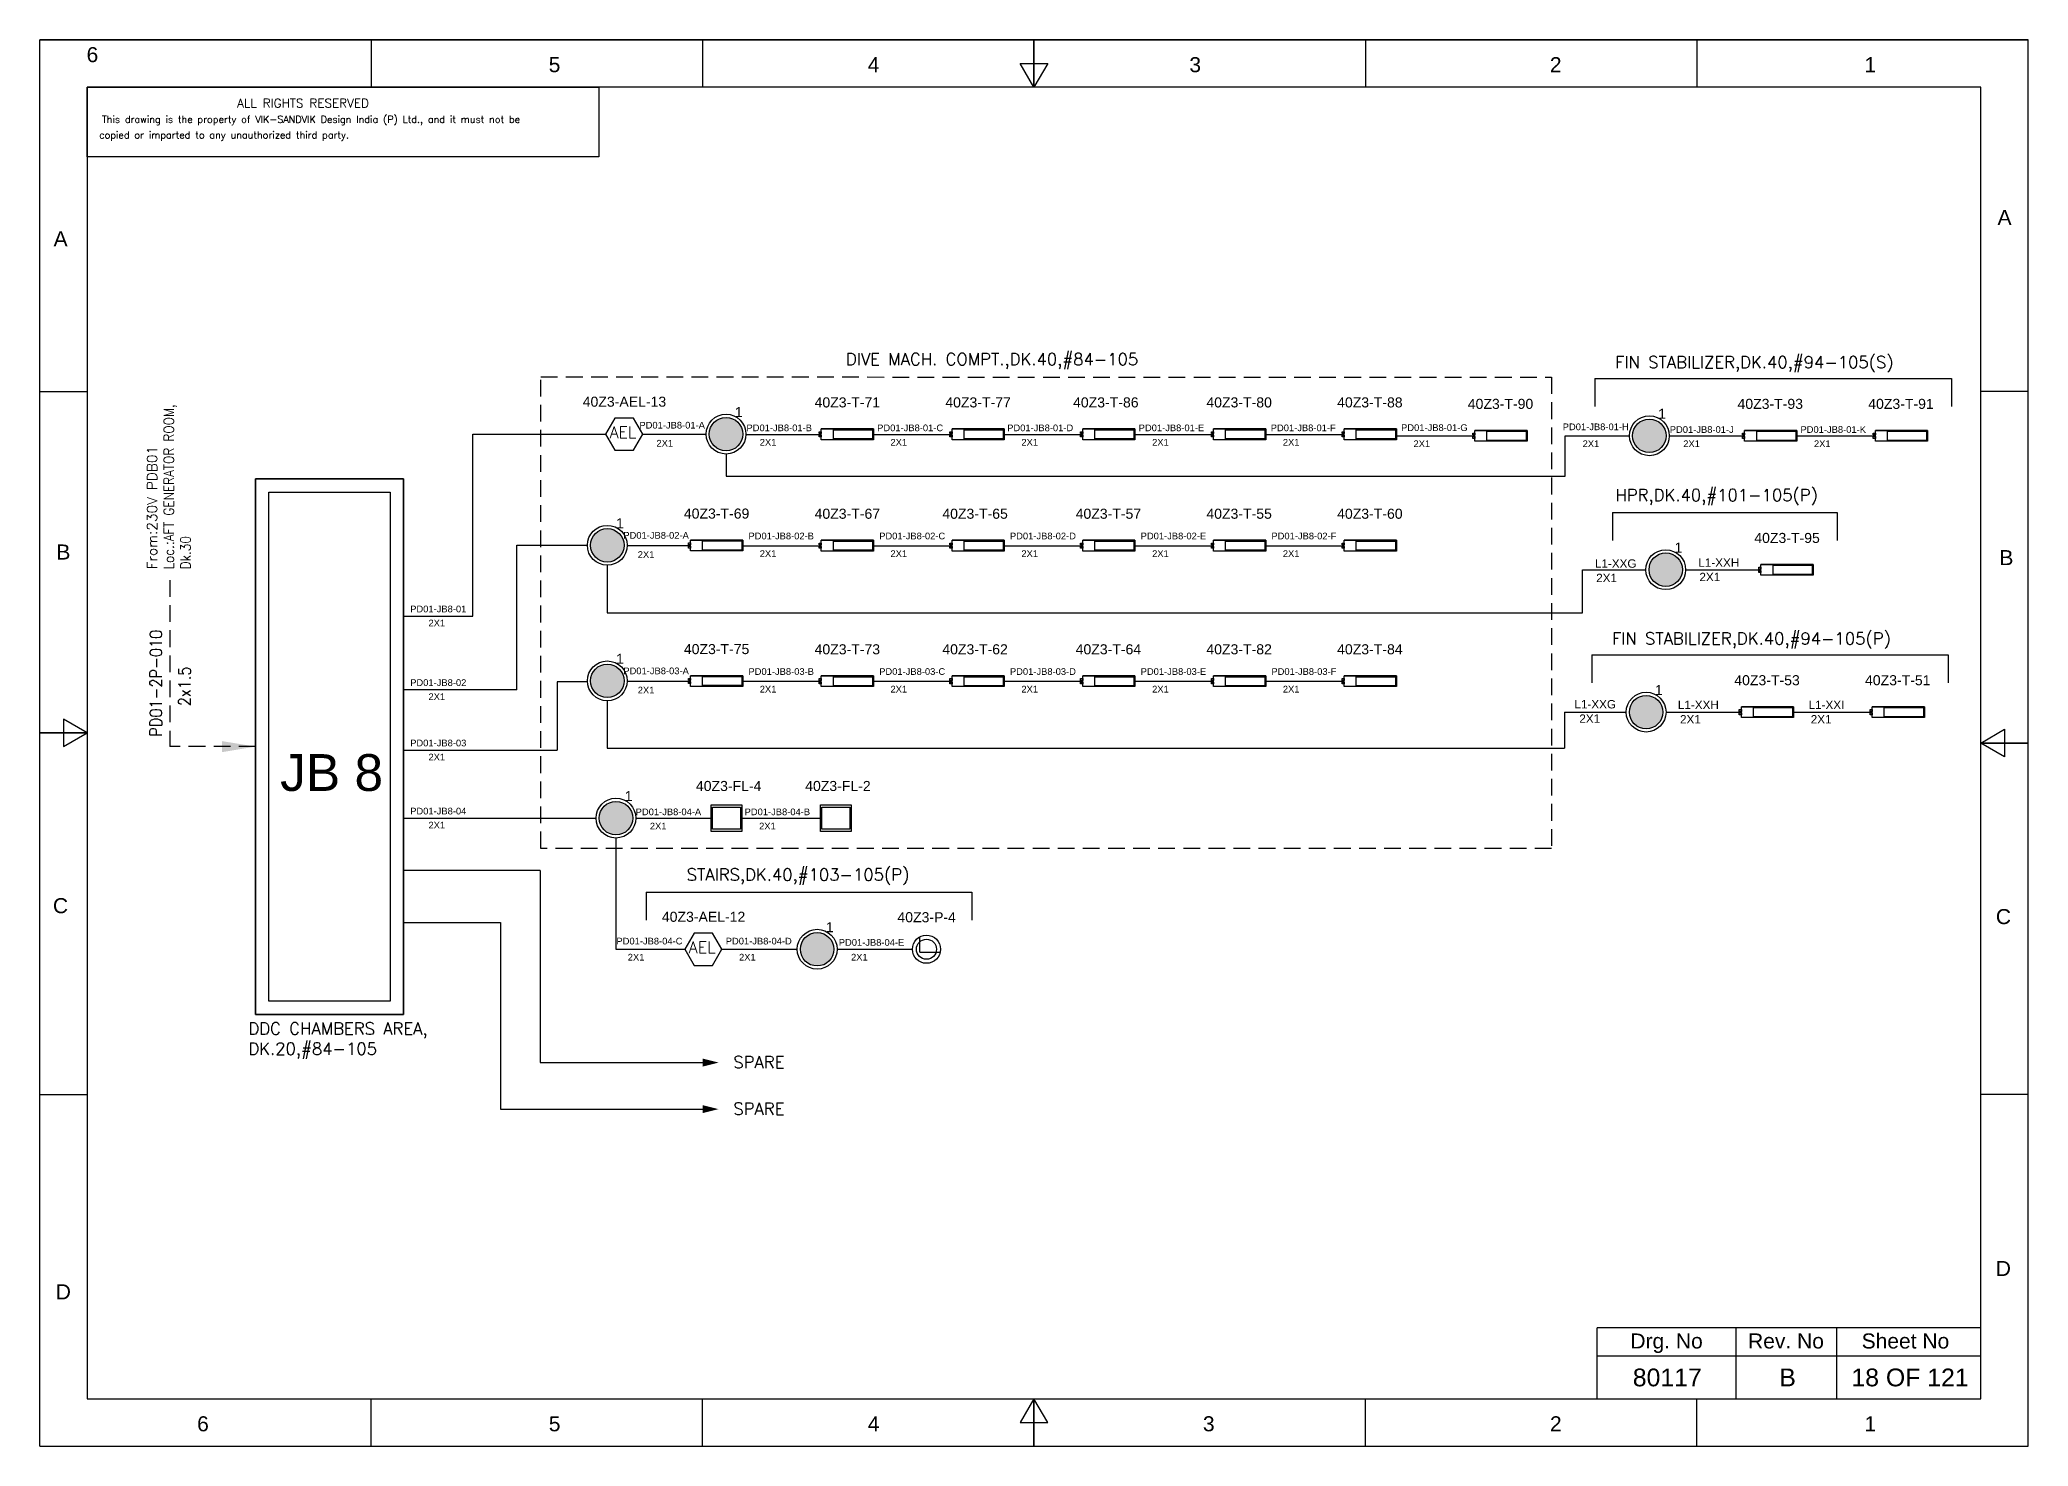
# Model space of a CAD drawing. Header units: inches. Extents: x -3311 to 1429, y -713 to 2436.
# Drawn here: x -1088.4 to -791.4, y 1861.1 to 2071.1 of the extents above; entities that cross this region are included whole.
import ezdxf
from ezdxf.enums import TextEntityAlignment as Align

# ---------------------------------------------------------------- set-up
doc = ezdxf.new("R2010")
doc.units = ezdxf.units.IN
doc.linetypes.add('HIDDEN', pattern=[0.375, 0.25, -0.125])
doc.linetypes.add('SOLID', pattern=[0])
for name, color, linetype, lineweight in [('ELEC_TXT-025', 1, 'Continuous', 25), ('HEL-025', 1, 'Continuous', 25), ('HEL-035', 2, 'Continuous', 35)]:
    doc.layers.add(name, color=color, linetype=linetype, lineweight=lineweight)
doc.layers.add('LINE', color=3, linetype='SOLID')
doc.styles.add('_NORMAL', font='arial.ttf')
doc.styles.add('ROMANS', font='simplex.shx', dxfattribs={"width": 0.88})
doc.styles.get("Standard").update_dxf_attribs({"font": 'arial.ttf'})
doc.dimstyles.get("Standard").update_dxf_attribs({"dimtxt": 0.18, "dimasz": 0.18, "dimexe": 0.18, "dimexo": 0.0625, "dimgap": 0.09, "dimtad": 0, "dimtih": 1, "dimtoh": 1, "dimdec": 4, "dimzin": 0, "dimdsep": 46, "dimtxsty": 'Standard', "dimcen": 0.09, "dimadec": 0, "dimazin": 0, "dimtfac": 1, "dimtdec": 4, "dimtofl": 0, "dimtmove": 0, "dimatfit": 3, "dimfxl": 1, "dimtolj": 1, "dimtzin": 0, "dimarcsym": 0})
pattern_1 = [(0, (0, 0), (0, 6.985), [5.08, -1.905]), (90, (0, 0), (-6.985, 4e-16), [5.08, -1.905])]

msp = doc.modelspace()

# ---------------------------------------------------------------- texts
at = {"color": 7}
for s, height, p in [('PD01-JB8-01-A', 1, (-998.84354791743, 2013.068091014778, 0.0270609315188324)), ('PD01-JB8-01-B', 1, (-982.8536465747353, 2012.668304789662, 0.0270609315187806)), ('PD01-JB8-01-C', 1, (-963.3342678445956, 2012.668304789662, 0.0270609315187806)), ('PD01-JB8-01-D', 1, (-943.9121013229835, 2012.668304789662, 0.0270609315187806)), ('PD01-JB8-01-E', 1, (-924.2719869103308, 2012.668304789662, 0.0270609315187755)), ('PD01-JB8-01-F', 1, (-904.5469173802117, 2012.668304789662, 0.027060931518804)), ('PD01-JB8-01-G', 1, (-885.081368052091, 2012.70182914776)), ('PD01-JB8-01-H', 1, (-860.9353173747154, 2012.822111263279, -0.1621283277687823)), ('2X1', 1, (-996.2954772200613, 2010.373437428789)), ('2X1', 1, (-980.8733890497673, 2010.515546653252, -0.0270609315187806)), ('2X1', 1, (-961.3465160855444, 2010.515546653252, -0.0541218630375611)), ('2X1', 1, (-941.7949368548263, 2010.515546653252, -0.0811827945563417)), ('2X1', 1, (-922.2680638906037, 2010.515546653252, -0.1082437260751222)), ('2X1', 1, (-902.7411909263806, 2010.515546653252, -0.1353046575939028)), ('2X1', 1, (-883.2262925584987, 2010.297498684307, -0.1623655891126834)), ('2X1', 1, (-857.9647461596762, 2010.297498684307, -0.1891892592876146)), ('PD01-JB8-01-J', 1, (-844.9454160320206, 2012.422325038163, -0.1621283277688341)), ('2X1', 1, (-842.9402961987921, 2010.297498684307, -0.2162501908063952)), ('PD01-JB8-01-K', 1, (-825.4260373018809, 2012.422325038163, -0.1621283277688341)), ('2X1', 1, (-823.4134232345673, 2010.297498684307, -0.2433111223251758)), ('PD01-JB8-02-A', 1, (-1001.246209044223, 1996.616233250339, 0.0541218630375611)), ('PD01-JB8-02-B', 1, (-982.5573667496768, 1996.519643819401, 0.0270609315187806)), ('PD01-JB8-02-C', 1, (-963.0304937854539, 1996.519643819401)), ('PD01-JB8-02-D', 1, (-943.5036208212308, 1996.519643819401, -0.0270609315187806)), ('PD01-JB8-02-E', 1, (-923.976747857008, 1996.519643819401, -0.0541218630375612)), ('PD01-JB8-02-F', 1, (-904.4498748927847, 1996.519643819402, -0.0811827945563417)), ('2X1', 1, (-999.0943754001896, 1993.743040334328)), ('2X1', 1, (-980.8733890497673, 1993.885149558791, -0.0270609315187806)), ('2X1', 1, (-961.3465160855444, 1993.885149558791, -0.0541218630375611)), ('2X1', 1, (-941.7949368548263, 1993.885149558791, -0.0811827945563417)), ('2X1', 1, (-922.2680638906037, 1993.885149558791, -0.1082437260751222)), ('2X1', 1, (-902.7411909263806, 1993.885149558791, -0.1353046575939028)), ('L1-XXG', 1.25, (-856.1307880388845, 1992.279045382748)), ('L1-XXH', 1.25, (-840.6839936020956, 1992.421154607211, -0.0270609315187806)), ('2X1', 1.25, (-855.9397480877882, 1990.129946580107)), ('2X1', 1.25, (-840.5176599174943, 1990.27205580457, -0.0270609315187806)), ('PD01-JB8-01', 1, (-1033.081594321304, 1985.619600273494)), ('2X1', 1, (-1030.350651581037, 1983.520228621837)), ('PD01-JB8-02', 1, (-1033.081594321304, 1974.622035835553)), ('PD01-JB8-03-A', 1, (-1001.246209044225, 1976.371701596911, 0.0360094982530859)), ('PD01-JB8-03-B', 1, (-982.5573667496787, 1976.275112165972, 0.0089485667343054)), ('PD01-JB8-03-C', 1, (-963.0304937854556, 1976.275112165972, -0.0181123647844752)), ('PD01-JB8-03-D', 1, (-943.5036208212327, 1976.275112165972, -0.0451732963032558)), ('PD01-JB8-03-E', 1, (-923.9767478570096, 1976.275112165972, -0.0722342278220364)), ('PD01-JB8-03-F', 1, (-904.4498748927867, 1976.275112165973, -0.0992951593408169)), ('2X1', 1, (-1030.350651581037, 1972.522664183896)), ('2X1', 1, (-999.0943754001913, 1973.4985086809, -0.0181123647844752)), ('2X1', 1, (-980.8733890497693, 1973.640617905362, -0.0451732963032558)), ('2X1', 1, (-961.346516085546, 1973.640617905363, -0.0722342278220363)), ('2X1', 1, (-941.7949368548284, 1973.640617905363, -0.0992951593408169)), ('2X1', 1, (-922.2680638906053, 1973.640617905363, -0.1263560908595974)), ('2X1', 1, (-902.7411909263825, 1973.640617905363, -0.153417022378378)), ('L1-XXG', 1.25, (-859.1880841047838, 1971.266228961429, -0.0538846016937119)), ('L1-XXH', 1.25, (-843.7400920076082, 1971.172470433671, -0.0809455332124925)), ('L1-XXI', 1.25, (-824.2132190433834, 1971.172470433671, -0.1080064647312731)), ('2X1', 1.25, (-858.4595679956133, 1969.117130158787, -0.0268236701749313)), ('2X1', 1.25, (-843.4206099102735, 1969.023371631028, -0.0538846016937119)), ('2X1', 1.25, (-823.8937369460488, 1969.023371631029, -0.0809455332124925)), ('PD01-JB8-03', 1, (-1033.081594321304, 1965.599090687809)), ('2X1', 1, (-1030.350651581037, 1963.499719036152)), ('PD01-JB8-04', 1, (-1033.081594321304, 1955.432043657831)), ('2X1', 1, (-1030.350651581037, 1953.332672006174)), ('PD01-JB8-04-A', 1, (-999.4017435109095, 1955.313561339839, 0.0541218630375611)), ('PD01-JB8-04-B', 1, (-983.1338905580363, 1955.313561339839, 0.0541218630375611)), ('2X1', 1, (-997.2873908167327, 1953.188734985983)), ('2X1', 1, (-980.9705807455935, 1953.188734985983, -0.0270609315187806)), ('PD01-JB8-04-C', 1, (-1002.276428052572, 1936.011055715758, 0.0538015843619364)), ('PD01-JB8-04-D', 1, (-985.9470023035377, 1936.011055715758, 0.0538015843620147)), ('PD01-JB8-04-E', 1, (-969.0660188132193, 1935.812541725096, 0.0267406528432342)), ('2X1', 1, (-1000.585039973294, 1933.608136470637, 0.0002372613438493)), ('2X1', 1, (-983.9658862759203, 1933.608136470637, -0.0236909070868342)), ('2X1', 1, (-967.2377554500604, 1933.608136470637, -0.0507518386056148))]:
    msp.add_text(s, height=height, dxfattribs=at).set_placement(p)
at = {"color": 7, "lineweight": 30}
msp.add_text('JB 8 ', height=5.5, dxfattribs=at).set_placement((-1043.748847384262, 1961.688688653698), align=Align.MIDDLE_CENTER)
at = {"color": 7}
for s, height, p in [('Drg. No', 2.245994999999999, (-845.4285440187201, 1876.784828989948)), ('Rev. No', 2.245994999999999, (-827.5909283897768, 1876.784828989949)), ('Sheet No', 2.245994999999999, (-809.7495269458891, 1876.784828989948)), ('80117', 2.65275, (-845.3208486067474, 1871.339713297811)), ('B', 2.65275, (-827.3501780231641, 1871.339713297811)), ('18 OF 121', 2.65275, (-809.0636604731867, 1871.339713297811))]:
    msp.add_text(s, height=height, dxfattribs=at).set_placement(p, align=Align.MIDDLE_CENTER)
at = {"color": 7, "char_height": 1.8, "attachment_point": 1, "style": '_NORMAL'}
for s, insert in [('{\\Fromans|c0;\\C2;DIVE MACH. COMPT.,DK.40,#84-105}', (-968.0020953533053, 2024.331893563676, -0.0270609315187806)), ('{\\Fromans|c0;\\C2;DDC CHAMBERS AREA,\\PDK.20,#84-105}', (-1057.25125035188, 1924.341070231327, -0.0270609315187806))]:
    msp.add_mtext(s, dxfattribs=dict(at, insert=insert))
for s, insert, width in [('{\\Fromans|c0;\\C2;FIN STABILIZER,DK.40,#94-105(S)}', (-853.108110600097, 2023.882263512527, -0.2162501908063952), 55.07422729870288), ('{\\Fromans|c0;\\C2;HPR,DK.40,#101-105(P)}', (-853.067821974943, 2004.031494562201, -0.0031327630880971), 55.07422729870288), ('{\\Fromans|c0;\\C2;FIN STABILIZER,DK.40,#94-105(P)}', (-853.5884243115784, 1982.608136459249, -0.0538846016937119), 55.07422729870288), ('{\\Fromans|c0;\\C2;STAIRS,DK.40,#103-105(P)}', (-991.7806624484424, 1947.339643445715, -0.0268236701749313), 55.07422729870288), ('{\\Fromans|c0;\\C2;SPARE}', (-984.8215125613284, 1919.323514878332), 8.165826236390785), ('{\\Fromans|c0;\\C2;SPARE}', (-984.8215125613284, 1912.370908807902), 8.165826236390785)]:
    msp.add_mtext(s, dxfattribs=dict(at, insert=insert, width=width))
at = {"color": 7, "insert": (-1072.388709794351, 1992.031579891279), "char_height": 1.5, "width": 56.34201349842273, "attachment_point": 1, "rotation": 90}
msp.add_mtext('{\\Fromans|c0;\\C2;From:230V PDB01\\P\\Fsimplex|c0;\\W0.88;Loc.:AFT GENERATOR ROOM, \\PDk.30}', dxfattribs=at)
at = {"color": 7, "insert": (-1071.954719590684, 1967.053703296659), "char_height": 1.8, "width": 17.12963194783359, "attachment_point": 1, "rotation": 90, "style": '_NORMAL'}
msp.add_mtext('{\\Fromans|c0;\\W0.88;PD01-2P-010}', dxfattribs=at)
at = {"color": 7, "insert": (-1067.683768190545, 1971.615547901992), "char_height": 1.8, "attachment_point": 1, "rotation": 90, "style": '_NORMAL'}
msp.add_mtext('{\\Fsimplex|c0;\\W0.88;2x1.5}', dxfattribs=at)

# ---------------------------------------------------------------- blocks, each defined once
blk = doc.blocks.new('FIXED_KEY_SWITCH')
h = blk.add_hatch(color=1)
h.dxf.hatch_style = 1
edge = h.paths.add_edge_path()
edge.add_arc((848.1293472096052, 1737.458094578189), 2.5, 0, 360)
at = {"color": 1}
blk.add_circle((848.1293472096052, 1737.458094578189), 2.5, dxfattribs=at)
at = {"color": 7, "insert": (849.4370786624187, 1741.499464984656), "char_height": 1.5, "attachment_point": 1, "style": '_NORMAL'}
blk.add_mtext_dynamic_manual_height_columns('1', width=1.5, gutter_width=7.5, heights=[0], dxfattribs=at)
blk = doc.blocks.new('SWT')
blk.add_blockref('FIXED_KEY_SWITCH', (0, 0))
blk.add_attdef('TAG_NO', (844.5529265958943, 1741.112352781243), '', height=1.5)
blk = doc.blocks.new('2A')
at = {"color": 7, "lineweight": -3, "ltscale": 2.5}
blk.add_line((790.0248076338233, 1997.62080387622, -0.0270609315187806), (782.2260654954592, 1997.62080387622, -0.0270609315187806), dxfattribs=at)
at = {"color": 7, "lineweight": -3, "ltscale": 2.5, "elevation": -0.0270609315187806}
for points in [[(781.9116000866528, 1997.205709536597), (782.2260654954592, 1997.205709536597), (782.2260654954592, 1996.941558593201), (781.9116000866528, 1996.941558593201)], [(781.9116000866528, 1996.702564882509), (782.2260654954592, 1996.702564882509), (782.2260654954592, 1996.438413939113), (781.9116000866528, 1996.438413939113)], [(782.2260654954592, 1997.62080387622), (790.0248076338233, 1997.62080387622), (790.0248076338233, 1996.02331959949), (782.2260654954592, 1996.02331959949)], [(784.0292030799361, 1997.501307020874), (789.8782596837103, 1997.501307020874), (789.8782596837103, 1996.142816454836), (784.0292030799361, 1996.142816454836)]]:
    blk.add_lwpolyline(points, close=True, dxfattribs=at)
blk = doc.blocks.new('LED TUBE LIGHT 30W')
blk.add_blockref('2A', (179.9054482727602, -357.8945967387995))
blk.add_attdef('TAG_NO.', (962.5195036238373, 1642.970585224031), '', height=1.5)
blk = doc.blocks.new('AEL')
at = {"color": 4}
blk.add_lwpolyline([(989.9752931674598, -190.0937488762077), (992.7522595313308, -190.0937488762077), (994.140742713266, -187.6888254596407), (992.7522595313308, -185.2839020430737), (989.9752931674598, -185.2839020430737), (988.5868099855245, -187.6888254596407)], close=True, dxfattribs=at)
at = {"color": 4, "style": 'ROMANS'}
blk.add_text('AEL', height=1.725, dxfattribs=at).set_placement((989.1959836497424, -188.2711585409042))
blk = doc.blocks.new('AEL_L')
blk.add_blockref('AEL', (0, 0))
blk.add_attdef('TAG_NO', (986.5509174898416, -183.5896636619281), '', height=1.5)
blk = doc.blocks.new('13')
for points in [[(436.8751577196234, 1959.438281007808), (441.4638369649064, 1959.438281007808), (441.4638369649064, 1955.438281007808), (436.8751577196234, 1955.438281007808)], [(437.0737607504522, 1959.077658878326), (441.2573567294887, 1959.077658878326), (441.2573567294887, 1955.799168115831), (437.0737607504522, 1955.799168115831)]]:
    blk.add_lwpolyline(points, close=True)
blk = doc.blocks.new('LED FLOOD LIGHT 100W')
blk.add_blockref('13', (5123.547532990814, -712.1856386205462))
blk.add_attdef('TAG_NO', (5558.977765581458, 1249.673242970908), '', height=1.5)
blk = doc.blocks.new('fr')
at = {"color": 7, "linetype": 'Continuous'}
for p, q in [((33763.99041882888, 4500.404704292372), (33466.99094982888, 4500.404704292372)), ((33466.99094982888, 4500.404704292372), (33763.99041882888, 4500.404704292372)), ((33466.99094982888, 4290.333634292372), (33466.99094982888, 4500.404704292372)), ((33516.49086132888, 4500.404704292372), (33516.49086132888, 4493.331604292372)), ((33565.99077282888, 4500.404704292372), (33565.99077282888, 4493.331604292372)), ((33615.49068432888, 4500.404704292372), (33615.49068432888, 4493.331604292372)), ((33615.49068432888, 4493.331604292372), (33615.49068432888, 4500.404704292372)), ((33615.49068432888, 4500.404704292372), (33615.49068432888, 4493.331604292372)), ((33664.99059582888, 4500.404704292372), (33664.99059582888, 4493.331604292372)), ((33714.49050732888, 4500.404704292372), (33714.49050732888, 4493.331604292372)), ((33763.99041882888, 4290.333634292372), (33763.99041882888, 4500.404704292372)), ((33763.99041882888, 4290.333634292372), (33763.99041882888, 4500.404704292372)), ((33615.49068432888, 4493.331604292372), (33613.44882182088, 4496.868154292371)), ((33613.44882182088, 4496.868154292371), (33617.53254683689, 4496.868154292371)), ((33617.53254683689, 4496.868154292371), (33615.49068432888, 4493.331604292372)), ((33756.91731882888, 4493.331604292372), (33474.06404982888, 4493.331604292372)), ((33474.06404982888, 4493.331604292372), (33474.06404982888, 4297.406734292372)), ((33756.91731882888, 4297.406734292372), (33756.91731882888, 4493.331604292372)), ((33466.99094982888, 4447.886936792373), (33474.06404982888, 4447.886936792373)), ((33763.99041882888, 4447.886936792373), (33756.91731882888, 4447.886936792373)), ((33474.06404982888, 4396.869169292371), (33470.52749982888, 4398.911031800373)), ((33470.52749982888, 4398.911031800373), (33470.52749982888, 4394.827306784372)), ((33466.99094982888, 4396.869169292371), (33474.06404982888, 4396.869169292371)), ((33474.06404982888, 4396.869169292371), (33466.99094982888, 4396.869169292371)), ((33466.99094982888, 4396.869169292371), (33474.06404982888, 4396.869169292371)), ((33470.52749982888, 4394.827306784372), (33474.06404982888, 4396.869169292371)), ((33756.91731882888, 4395.369169292371), (33760.45386882887, 4397.411031800371)), ((33760.45386882887, 4397.411031800371), (33760.45386882887, 4393.327306784372)), ((33763.99041882888, 4395.369169292371), (33756.91731882888, 4395.369169292371)), ((33760.45386882887, 4393.327306784372), (33756.91731882888, 4395.369169292371)), ((33756.91731882888, 4395.369169292371), (33763.99041882888, 4395.369169292371)), ((33763.99041882888, 4395.369169292371), (33756.91731882888, 4395.369169292371)), ((33466.99094982888, 4342.851401792372), (33474.06404982888, 4342.851401792372)), ((33763.99041882888, 4342.851401792372), (33756.91731882888, 4342.851401792372)), ((33474.06404982888, 4297.406734292372), (33756.91731882888, 4297.406734292372)), ((33516.49086132888, 4290.333634292372), (33516.49086132888, 4297.406734292372)), ((33565.99077282888, 4290.333634292372), (33565.99077282888, 4297.406734292372)), ((33615.49068432888, 4297.406734292372), (33613.44882182088, 4293.870184292372)), ((33615.49068432888, 4290.333634292372), (33615.49068432888, 4297.406734292372)), ((33617.53254683689, 4293.870184292372), (33615.49068432888, 4297.406734292372)), ((33615.49068432888, 4297.406734292372), (33615.49068432888, 4290.333634292372)), ((33615.49068432888, 4290.333634292372), (33615.49068432888, 4297.406734292372)), ((33664.99059582888, 4290.333634292372), (33664.99059582888, 4297.406734292372)), ((33714.49050732888, 4290.333634292372), (33714.49050732888, 4297.406734292372)), ((33613.44882182088, 4293.870184292372), (33617.53254683689, 4293.870184292372)), ((33466.99094982888, 4290.333634292372), (33763.99041882888, 4290.333634292372)), ((33466.99094982888, 4290.333634292372), (33763.99041882888, 4290.333634292372))]:
    blk.add_line(p, q, dxfattribs=at)
at = {"color": 7, "style": '_NORMAL'}
for s, p in [('6', (33474.85554122253, 4498.184568051995)), ('5', (33543.88086868043, 4496.684568051995)), ('4', (33591.52292783513, 4496.684568051995)), ('3', (33639.57026672662, 4496.684568051994)), ('2', (33693.41447692277, 4496.684568051995)), ('1', (33740.39470872623, 4496.684568051995)), ('A', (33760.45386882887, 4473.878661882723)), ('A', (33470.10256842159, 4470.684646417788)), ('B', (33470.52499920517, 4423.895143770592)), ('B', (33760.73536651571, 4423.056339053171)), ('C', (33470.08476970382, 4371.074991954313)), ('C', (33760.28539060379, 4369.440827315858)), ('D', (33760.2726824658, 4316.886883350412)), ('D', (33470.50885169667, 4313.392487638034)), ('6', (33491.36728552911, 4293.686598051996)), ('5', (33543.89261298701, 4293.686598051996)), ('4', (33591.53467214172, 4293.686598051996)), ('3', (33641.59491144936, 4293.686598051996)), ('2', (33693.42622122935, 4293.686598051996)), ('1', (33740.40645303282, 4293.686598051996))]:
    blk.add_text(s, height=2.245709249999999, dxfattribs=at).set_placement(p, align=Align.MIDDLE_CENTER)
blk = doc.blocks.new('A$C4BAD7D21')
at = {"layer": 'HEL-025'}
blk.add_lwpolyline([(-34000.00013845507, -7.23888515495e-05), (-34000.00013845501, 2086.008166713233), (-18713.72949524718, 2086.008166713277), (-18713.72949524724, -7.23888078937e-05)], close=True, dxfattribs=at)
at = {"layer": 'HEL-025', "style": 'ROMANS'}
for s, p in [('This drawing is the property of VIK-SANDVIK Design India (P) Ltd., and it must not be', (-33557.56104603212, 1015.847137906297)), (' copied or imparted to any unauthorized third party.', (-33784.71575493622, 550.1417873854515))]:
    blk.add_text(s, height=210, dxfattribs=at).set_placement(p)
at = {"layer": 'HEL-035', "style": 'ROMANS'}
blk.add_text('     ALL RIGHTS RESERVED', height=262.5, dxfattribs=at).set_placement((-30497.35732344113, 1475.667350434829))
blk = doc.blocks.new('1')
h = blk.add_hatch()
h.set_pattern_fill('ANGLE', color=6)
h.set_pattern_definition(pattern_1)
h.paths.add_polyline_path([(303.2302353130694, 2044.429466900096, 1), (306.2249300712715, 2044.429466900096, 1)], flags=0)
h.paths.add_polyline_path([(302.6275826921704, 2044.429466900096, 1), (306.8275826921705, 2044.429466900096, 1)])
h.paths.add_polyline_path([(306.2249300712715, 2044.429466900096, -1), (303.2302353130694, 2044.429466900096, -1)], flags=16)
h = blk.add_hatch()
h.set_pattern_fill('ANGLE', color=6)
h.set_pattern_definition(pattern_1)
h.paths.add_polyline_path([(303.2302353130694, 2044.429466900096, 1), (306.2249300712715, 2044.429466900096, 1)])
at = {"color": 6}
for radius in [2.099999999999999, 1.497347379101032]:
    blk.add_circle((304.7275826921705, 2044.429466900096), radius, dxfattribs=at)
blk = doc.blocks.new('LED PENDENT LIGHT 15W')
blk.add_blockref('1', (0, 0))
blk.add_attdef('TAG_NO', (301.6269754207697, 2048.098214413763), '', height=1.5)

# ---------------------------------------------------------------- linework, layer by layer
for p, q in [((-856.123368387221, 2020.533572427276, -0.2162501908063952), (-802.8907538263597, 2020.533572427275, -0.2162501908063952)), ((-1023.74108939, 1985.063291009632), (-1023.74108939, 2012.230477843791)), ((-860.5619148700603, 2005.942771223494, -0.1930320289390333), (-860.5619148700612, 2011.984498092292, -0.1930320289390333)), ((-985.9074600345053, 2009.256322822989, -0.0270609315187806), (-985.9074600345053, 2005.942771223494, -0.0270609315187806)), ((-985.9074600345053, 2005.942771223494, -0.0270609315187806), (-860.5619148700603, 2005.942771223494, -0.0270609315187806)), ((-853.4975446829318, 2000.536061330093, -0.0031327630880971), (-819.9713911116354, 2000.536061330092, -0.0031327630880971)), ((-1003.641471902188, 1992.653857511082), (-1003.641471902188, 1985.556650373189)), ((-857.9870006315518, 1985.556650373189), (-857.9870006315518, 1991.986986995109)), ((-1003.641471902188, 1985.556650373189), (-857.9870006315509, 1985.556650373189)), ((-856.6036820987024, 1979.259445373998, -0.0538846016937119), (-803.3710675378412, 1979.259445373997, -0.0538846016937119)), ((-1006.61235970924, 1975.244111851487, -0.01811236478447518), (-1011.136114026033, 1975.244111851487, -0.018112364784475)), ((-1011.136114026033, 1975.244111851487, -0.018112364784475), (-1011.136114026033, 1965.042781423945, -0.018112364784475)), ((-1003.64147190219, 1972.409325857654, -0.0181123647844752), (-1003.64147190219, 1965.312118719761, -0.0181123647844752)), ((-860.6624772327345, 1970.710371039014, -0.0315426600354219), (-860.6624772327345, 1965.312118719761, -0.0315426600354219)), ((-1003.64147190219, 1965.312118719761, -0.0181123647844752), (-860.6624772327345, 1965.312118719761, -0.0181123647844752)), ((-1002.346324109731, 1951.901579373167), (-1002.346324109731, 1935.295135878622)), ((-1013.672255603533, 1947.074103258037), (-1034.058814900264, 1947.074103258037)), ((-997.8272333942256, 1943.844210213605, -0.0268236701749313), (-949.2122470867903, 1943.844210213605, -0.0268236701749313))]:
    msp.add_line(p, q)
at = {"color": 7, "linetype": 'Continuous'}
for p, q in [((-798.4828830056653, 1878.733464336322), (-855.8017575093824, 1878.733464336322)), ((-855.8017575093824, 1868.137689520766), (-855.8017575093824, 1878.733464336322)), ((-835.029155853805, 1868.137689520766), (-835.029155853805, 1878.733464336322)), ((-820.0128860981862, 1868.137689520766), (-820.0128860981862, 1878.733464336322)), ((-855.8017575093824, 1874.550669264844), (-798.4828830056653, 1874.550669264844))]:
    msp.add_line(p, q, dxfattribs=at)
at = {"linetype": 'HIDDEN', "ltscale": 10, "elevation": -0.0270609315187806}
msp.add_lwpolyline([(-1013.560705115797, 2020.779552178775), (-862.6048456368923, 2020.740105958094), (-862.6048456368923, 1950.324792327885), (-1013.560705115797, 1950.364238548565)], close=True, dxfattribs=at)
at = {"linetype": 'HIDDEN', "ltscale": 10}
msp.add_lwpolyline([(-1068.967244194233, 1990.437326738639), (-1068.967244194233, 1965.559533421611)], dxfattribs=at)
for points in [[(-989.3748825617225, 1918.369746517627, 1.178849999999999, 0, 0), (-987.0171825617219, 1918.369746517627, 0, 0, 0)], [(-989.3748825617225, 1911.417140447197, 1.178849999999999, 0, 0), (-987.0171825617219, 1911.417140447197, 0, 0, 0)]]:
    msp.add_lwpolyline(points, format="xyseb")
at = {"layer": 'LINE', "color": 0}
for p, q in [((-856.123368387221, 2020.533572427276, -0.2162501908063952), (-856.123368387221, 2016.344022618471, -0.2162501908063952)), ((-802.8907538263607, 2020.533572427276, -0.2162501908063952), (-802.8907538263607, 2016.344022618471, -0.2162501908063952)), ((-1023.74108939, 2012.230477843791, 0.0395184974752328), (-1003.896662491567, 2012.230477843791)), ((-998.3427297638251, 2012.230477843791), (-988.8816150553064, 2012.230477843791, -0.02576946416089723)), ((-982.93343617729, 2012.202546061237, -0.02815503167543949), (-971.6794852504112, 2012.202546061237, -0.0541218630375611)), ((-963.8807431120473, 2012.202546061237, -0.0541218630375611), (-952.1526122861884, 2012.202546061237, -0.0811827945563417)), ((-944.3538701478243, 2012.202546061237, -0.0811827945563417), (-932.6257393219652, 2012.202546061237, -0.1082437260751222)), ((-924.8269971836012, 2012.202546061238, -0.1082437260751222), (-913.0988663577423, 2012.202546061238, -0.1353046575939028)), ((-905.3001242193781, 2012.202546061238, -0.1353046575939028), (-893.5719933935193, 2012.202546061238, -0.1623655891126834)), ((-885.7852258514963, 2011.984498092292, -0.1623655891126834), (-874.0570950256374, 2011.984498092292, -0.1894265206314639)), ((-860.5619148700603, 2011.984498092292, -0.1930320289390354), (-850.9733845125913, 2011.984498092292, -0.2151561480524673)), ((-845.0250744709881, 2011.984498092292, -0.2173442335603311), (-833.7710986659308, 2011.984498092292, -0.2433111223251758)), ((-825.9723565275667, 2011.984498092293, -0.2433111223251758), (-814.2442257017059, 2011.984498092293, -0.2703720538439564)), ((-1056.178266733605, 2005.559533421612), (-1056.178266733605, 1925.559533421611)), ((-1034.058814900264, 2005.559533421612), (-1056.178266733605, 2005.559533421612)), ((-1034.058814900264, 1925.559533421611), (-1034.058814900264, 2005.559533421612)), ((-853.4975446829318, 2000.536061330093, -0.0031327630880971), (-853.4975446829318, 1996.346511521288, -0.0031327630880971)), ((-819.9713911116354, 2000.536061330093, -0.0031327630880971), (-819.9713911116354, 1996.346511521288, -0.0031327630880971)), ((-1017.166356250311, 1974.065726571691), (-1017.16635625031, 1995.628012531884)), ((-1017.16635625031, 1995.628012531884, 0.0219551245549163), (-1006.615626922989, 1995.628012531884, 0.0009442396138882626)), ((-1000.667448044973, 1995.60008074933, -0.001291535119173667), (-991.2063582146334, 1995.60008074933, -0.0270609315187806)), ((-983.4076160762703, 1995.572148966776, -0.0270609315187806), (-971.6794852504112, 1995.572148966776, -0.0541218630375611)), ((-963.8807431120473, 1995.572148966776, -0.0541218630375611), (-952.1526122861884, 1995.572148966776, -0.0811827945563417)), ((-944.3538701478243, 1995.572148966776, -0.0811827945563417), (-932.6257393219652, 1995.572148966776, -0.1082437260751222)), ((-924.8269971836012, 1995.572148966776, -0.1082437260751222), (-913.0988663577423, 1995.572148966776, -0.1353046575939028)), ((-905.3001242193781, 1995.572148966776, -0.1353046575939028), (-893.5719933935193, 1995.572148966776, -0.1623655891126834)), ((-857.9870006315518, 1991.986986995109), (-848.5258859230332, 1991.986986995109, -0.02576946416089693)), ((-842.5777070450168, 1991.959055212555, -0.028155031675439), (-831.3237561181381, 1991.959055212555, -0.0541218630375611)), ((-1034.058814900264, 1985.063291009632), (-1023.74108939, 1985.063291009632)), ((-856.6036820987024, 1979.259445373998, -0.0538846016937119), (-856.6036820987024, 1975.069895565192, -0.0538846016937119)), ((-803.3710675378419, 1979.259445373998, -0.0538846016937119), (-803.3710675378419, 1975.069895565192, -0.0538846016937119)), ((-1000.667448044975, 1975.355549095902, -0.01940389990364947), (-991.2063582146353, 1975.355549095902, -0.0451732963032558)), ((-983.407616076272, 1975.327617313348, -0.0451732963032558), (-971.6794852504132, 1975.327617313348, -0.0722342278220363)), ((-963.880743112049, 1975.327617313348, -0.0722342278220363), (-952.15261228619, 1975.327617313348, -0.0992951593408169)), ((-944.3538701478259, 1975.327617313348, -0.0992951593408169), (-932.6257393219673, 1975.327617313348, -0.1263560908595974)), ((-924.8269971836031, 1975.327617313348, -0.1263560908595974), (-913.098866357744, 1975.327617313348, -0.153417022378378)), ((-905.30012421938, 1975.327617313348, -0.153417022378378), (-893.571993393521, 1975.327617313348, -0.1804779538971586)), ((-1017.166356250311, 1974.065726571691), (-1034.058814900265, 1974.065726571691)), ((-860.6624772327345, 1970.710371039014, -0.0315426600354219), (-851.4536982240732, 1970.710371039014, -0.05279055893978245)), ((-845.5053881824699, 1970.710371039014, -0.05497864444764696), (-834.2514123774121, 1970.710371039014, -0.0809455332124925)), ((-826.452670239048, 1970.710371039015, -0.0809455332124925), (-814.7245394131872, 1970.710371039015, -0.1080064647312731)), ((-1034.058814900264, 1965.042781423947, 0.06481583426361401), (-1011.136114026034, 1965.042781423945, 0.0196098491406846)), ((-1034.058814900264, 1954.875734393969), (-1005.320479130532, 1954.875734393969)), ((-999.372169088929, 1954.875734393969, -0.001094042753930954), (-988.118193283873, 1954.875734393969, -0.0270609315187806)), ((-983.5295140385913, 1954.875734393969, -0.0270609315187806), (-971.8013832127341, 1954.875734393969, -0.0541218630375611)), ((-1013.672255603533, 1947.074103258037), (-1013.672255603533, 1918.369746517627)), ((-997.8272333942256, 1943.844210213606, -0.0268236701749313), (-997.8272333942256, 1939.654660404801, -0.0268236701749313)), ((-949.2122470867903, 1943.844210213606, -0.0268236701749313), (-949.2122470867903, 1939.654660404801, -0.0268236701749313)), ((-1034.058814900264, 1939.272472122105), (-1019.595976106312, 1939.272472122105)), ((-1019.595976106312, 1939.272472122105), (-1019.595976106309, 1911.417140447197)), ((-1002.346324109731, 1935.295135878622), (-992.0787522966608, 1935.295135878622, -0.0236909070868342)), ((-986.5248195689186, 1935.295135878622, -0.0236909070868342), (-975.2708437638601, 1935.295135878622, -0.04965779585168559)), ((-969.3225337222568, 1935.295135878622, -0.05184588135954964), (-958.0685579171992, 1935.295135878622, -0.0778127701243954)), ((-1056.178266733605, 1925.559533421611), (-1034.058814900264, 1925.559533421611)), ((-1013.672255603533, 1918.369746517627), (-989.2852060763202, 1918.369746517627)), ((-1019.595976106312, 1911.417140447197), (-989.2852060763202, 1911.417140447197))]:
    msp.add_line(p, q, dxfattribs=at)
for points in [[(-1056.178266733605, 2005.559533421612), (-1034.058814900264, 2005.559533421612), (-1034.058814900264, 1925.559533421611), (-1056.178266733605, 1925.559533421611)], [(-1054.178266733605, 2003.559533421612), (-1036.058814900264, 2003.559533421612), (-1036.058814900264, 1927.559533421611), (-1054.178266733605, 1927.559533421611)]]:
    msp.add_lwpolyline(points, close=True, dxfattribs=at)
for centre in [(-985.9074600345048, 2012.230477843791, -0.0270609315187806), (-847.9992294917897, 2011.984498092292, -0.2162501908063952), (-1003.641471902188, 1995.628012531884), (-845.5517309022316, 1991.986986995109, -0.0270609315187806), (-1003.64147190219, 1975.383480878455, -0.0181123647844752), (-848.4795432032715, 1970.710371039014, -0.0538846016937119), (-1002.346324109731, 1954.875734393969), (-972.2966887430584, 1935.295135878623, -0.0507518386056148)]:
    msp.add_circle(centre, 2.974155020801596, dxfattribs=at)

# ---------------------------------------------------------------- block references
for name, p in [('fr', (-34555.40020183453, -2429.269044771607)), ('SWT', (-1834.03680724411, 274.772383265602, -0.0270609315187806)), ('SWT', (-1696.128576701395, 274.5264035141032, -0.2162501908063952)), ('SWT', (-1851.770819111793, 258.169917953695)), ('SWT', (-1693.681078111837, 254.5288924169196, -0.0270609315187806)), ('SWT', (-1851.770819111795, 237.9253863002666, -0.0181123647844752)), ('SWT', (-1696.608890412877, 233.2522764608251, -0.0538846016937119)), ('SWT', (-1850.475671319336, 217.4176398157796)), ('SWT', (-1820.426035952664, 197.8370413004336, -0.0507518386056148))]:
    msp.add_blockref(name, p)
ref = msp.add_blockref('AEL_L', (-1992.483472477091, 2199.919303303432))
ref.add_attrib('TAG_NO', '40Z3-AEL-13', (-1007.311240435806, 2016.329639641504), dxfattribs={"color": 4, "height": 1.5})
ref = msp.add_blockref('LED TUBE LIGHT 30W', (-1933.810999018631, 373.2750810621813, -0.0270609315187806))
ref.add_attrib('TAG_NO.', '40Z3-T-71', (-972.6798651886342, 2016.222851395687, -0.0270609315187806), dxfattribs={"height": 1.5})
ref = msp.add_blockref('LED TUBE LIGHT 30W', (-1914.284126054408, 373.2750810621813, -0.0541218630375611))
ref.add_attrib('TAG_NO.', '40Z3-T-77', (-953.1529922244113, 2016.222851395687, -0.0541218630375611), dxfattribs={"height": 1.5})
ref = msp.add_blockref('LED TUBE LIGHT 30W', (-1894.757253090185, 373.2750810621813, -0.0811827945563417))
ref.add_attrib('TAG_NO.', '40Z3-T-86', (-934.0716871080361, 2016.222851395687, -0.0811827945563417), dxfattribs={"height": 1.5})
ref = msp.add_blockref('LED TUBE LIGHT 30W', (-1875.230380125962, 373.2750810621816, -0.1082437260751222))
ref.add_attrib('TAG_NO.', '40Z3-T-80', (-914.1602723510257, 2016.222851395688, -0.1082437260751222), dxfattribs={"height": 1.5})
ref = msp.add_blockref('LED TUBE LIGHT 30W', (-1855.703507161739, 373.2750810621817, -0.1353046575939028))
ref.add_attrib('TAG_NO.', '40Z3-T-88', (-894.6333993868025, 2016.222851395688, -0.1353046575939028), dxfattribs={"height": 1.5})
ref = msp.add_blockref('LED TUBE LIGHT 30W', (-1836.188608793857, 373.0570330932362, -0.1623655891126834))
ref.add_attrib('TAG_NO.', '40Z3-T-90', (-875.1185010189205, 2016.004803426742, -0.1623655891126834), dxfattribs={"height": 1.5})
ref = msp.add_blockref('LED TUBE LIGHT 30W', (-1795.90261243415, 373.0570330932362, -0.2162501908063953))
ref.add_attrib('TAG_NO.', '40Z3-T-93', (-834.832504659214, 2016.004803426742, -0.2162501908063953), dxfattribs={"height": 1.5})
ref = msp.add_blockref('LED TUBE LIGHT 30W', (-1776.375739469925, 373.0570330932368, -0.2433111223251759))
ref.add_attrib('TAG_NO.', '40Z3-T-91', (-815.3056316949892, 2016.004803426743, -0.2433111223251759), dxfattribs={"height": 1.5})
ref = msp.add_blockref('LED TUBE LIGHT 30W', (-1953.337871982853, 356.6726157502743))
ref.add_attrib('TAG_NO.', '40Z3-T-69', (-992.2067381528565, 1999.62038608378), dxfattribs={"height": 1.5})
ref = msp.add_blockref('LED TUBE LIGHT 30W', (-1933.810999018631, 356.6446839677203, -0.0270609315187806))
ref.add_attrib('TAG_NO.', '40Z3-T-67', (-972.6798651886342, 1999.592454301226, -0.0270609315187806), dxfattribs={"height": 1.5})
ref = msp.add_blockref('LED TUBE LIGHT 30W', (-1914.284126054408, 356.6446839677203, -0.0541218630375612))
ref.add_attrib('TAG_NO.', '40Z3-T-65', (-953.5985600722593, 1999.592454301226, -0.0541218630375612), dxfattribs={"height": 1.5})
ref = msp.add_blockref('LED TUBE LIGHT 30W', (-1894.757253090185, 356.6446839677205, -0.0811827945563417))
ref.add_attrib('TAG_NO.', '40Z3-T-57', (-933.6871453152484, 1999.592454301226, -0.0811827945563417), dxfattribs={"height": 1.5})
ref = msp.add_blockref('LED TUBE LIGHT 30W', (-1875.230380125962, 356.6446839677207, -0.1082437260751222))
ref.add_attrib('TAG_NO.', '40Z3-T-55', (-914.1602723510257, 1999.592454301226, -0.1082437260751222), dxfattribs={"height": 1.5})
ref = msp.add_blockref('LED TUBE LIGHT 30W', (-1855.703507161739, 356.6446839677209, -0.1353046575939028))
ref.add_attrib('TAG_NO.', '40Z3-T-60', (-894.6333993868025, 1999.592454301227, -0.1353046575939028), dxfattribs={"height": 1.5})
ref = msp.add_blockref('LED TUBE LIGHT 30W', (-1793.455269886358, 353.0315902134992, -0.0270609315187806))
ref.add_attrib('TAG_NO.', '40Z3-T-95', (-832.3241360563609, 1995.979360547005, -0.0270609315187806), dxfattribs={"height": 1.5})
ref = msp.add_blockref('LED TUBE LIGHT 30W', (-1953.337871982855, 336.428084096846, -0.0181123647844752))
ref.add_attrib('TAG_NO.', '40Z3-T-75', (-992.206738152858, 1979.375854430352, -0.0181123647844752), dxfattribs={"height": 1.5})
ref = msp.add_blockref('LED TUBE LIGHT 30W', (-1933.810999018633, 336.400152314292, -0.0451732963032558))
ref.add_attrib('TAG_NO.', '40Z3-T-73', (-972.679865188636, 1979.347922647798, -0.0451732963032558), dxfattribs={"height": 1.5})
ref = msp.add_blockref('LED TUBE LIGHT 30W', (-1914.28412605441, 336.400152314292, -0.0722342278220364))
ref.add_attrib('TAG_NO.', '40Z3-T-62', (-953.5985600722612, 1979.347922647798, -0.0722342278220364), dxfattribs={"height": 1.5})
ref = msp.add_blockref('LED TUBE LIGHT 30W', (-1894.757253090187, 336.4001523142922, -0.0992951593408169))
ref.add_attrib('TAG_NO.', '40Z3-T-64', (-933.6871453152503, 1979.347922647798, -0.0992951593408169), dxfattribs={"height": 1.5})
ref = msp.add_blockref('LED TUBE LIGHT 30W', (-1875.230380125963, 336.4001523142923, -0.1263560908595974))
ref.add_attrib('TAG_NO.', '40Z3-T-82', (-914.1602723510272, 1979.347922647798, -0.1263560908595974), dxfattribs={"height": 1.5})
ref = msp.add_blockref('LED TUBE LIGHT 30W', (-1855.70350716174, 336.4001523142925, -0.153417022378378))
ref.add_attrib('TAG_NO.', '40Z3-T-84', (-894.6333993868042, 1979.347922647798, -0.153417022378378), dxfattribs={"height": 1.5})
ref = msp.add_blockref('LED TUBE LIGHT 30W', (-1796.382926145632, 331.782906039958, -0.0538846016937119))
ref.add_attrib('TAG_NO.', '40Z3-T-53', (-835.3128183706951, 1974.730676373464, -0.0538846016937119), dxfattribs={"height": 1.5})
ref = msp.add_blockref('LED TUBE LIGHT 30W', (-1776.856053181407, 331.7829060399587, -0.0809455332124925))
ref.add_attrib('TAG_NO.', '40Z3-T-51', (-815.7859454064707, 1974.730676373464, -0.0809455332124925), dxfattribs={"height": 1.5})
ref = msp.add_blockref('LED FLOOD LIGHT 100W', (-6548.54088399431, 709.6230920067073, -0.0270609315187806))
ref.add_attrib('TAG_NO', '40Z3-FL-4', (-990.4043612761084, 1958.932647798965, -0.0270609315187806), dxfattribs={"height": 1.5})
ref = msp.add_blockref('LED FLOOD LIGHT 100W', (-6532.224073923171, 709.6230920067073, -0.0541218630375611))
ref.add_attrib('TAG_NO', '40Z3-FL-2', (-974.0875512049691, 1958.932647798965, -0.0541218630375611), dxfattribs={"height": 1.5})
ref = msp.add_blockref('AEL_L', (-1980.665562282185, 2122.983961338263, -0.0236909070868342))
ref.add_attrib('TAG_NO', '40Z3-AEL-12', (-995.4933302409004, 1939.394297676335, -0.0236909070868342), dxfattribs={"color": 4, "height": 1.5})
ref = msp.add_blockref('LED PENDENT LIGHT 15W', (-1260.696140609369, -109.1343310214738, -0.0778127701243954))
ref.add_attrib('TAG_NO', '40Z3-P-4', (-960.3071944675473, 1939.332479515875, -0.0778127701243954), dxfattribs={"height": 1.5})
at = {"layer": 'ELEC_TXT-025', "color": 0, "xscale": 0.005, "yscale": 0.005, "zscale": 0.005}
msp.add_blockref('A$C4BAD7D21', (-911.33615131339, 2053.6325186872), dxfattribs=at)

msp.set_redraw_order([(e.dxf.handle, doc.entitydb.next_handle()) for e in msp.query("TEXT MTEXT ATTDEF DIMENSION ARC_DIMENSION")])  # texts and dimensions are drawn at this point

# ---------------------------------------------------------------- leaders
at = {"linetype": 'HIDDEN', "ltscale": 10}
msp.add_leader([(-1056.178266733605, 1965.559533421611), (-1068.967244194233, 1965.559533421611)], dimstyle='Standard', override={"dimasz": 5, "dimarcsym": 1}, dxfattribs=at)

doc.saveas('drawing.dxf')
